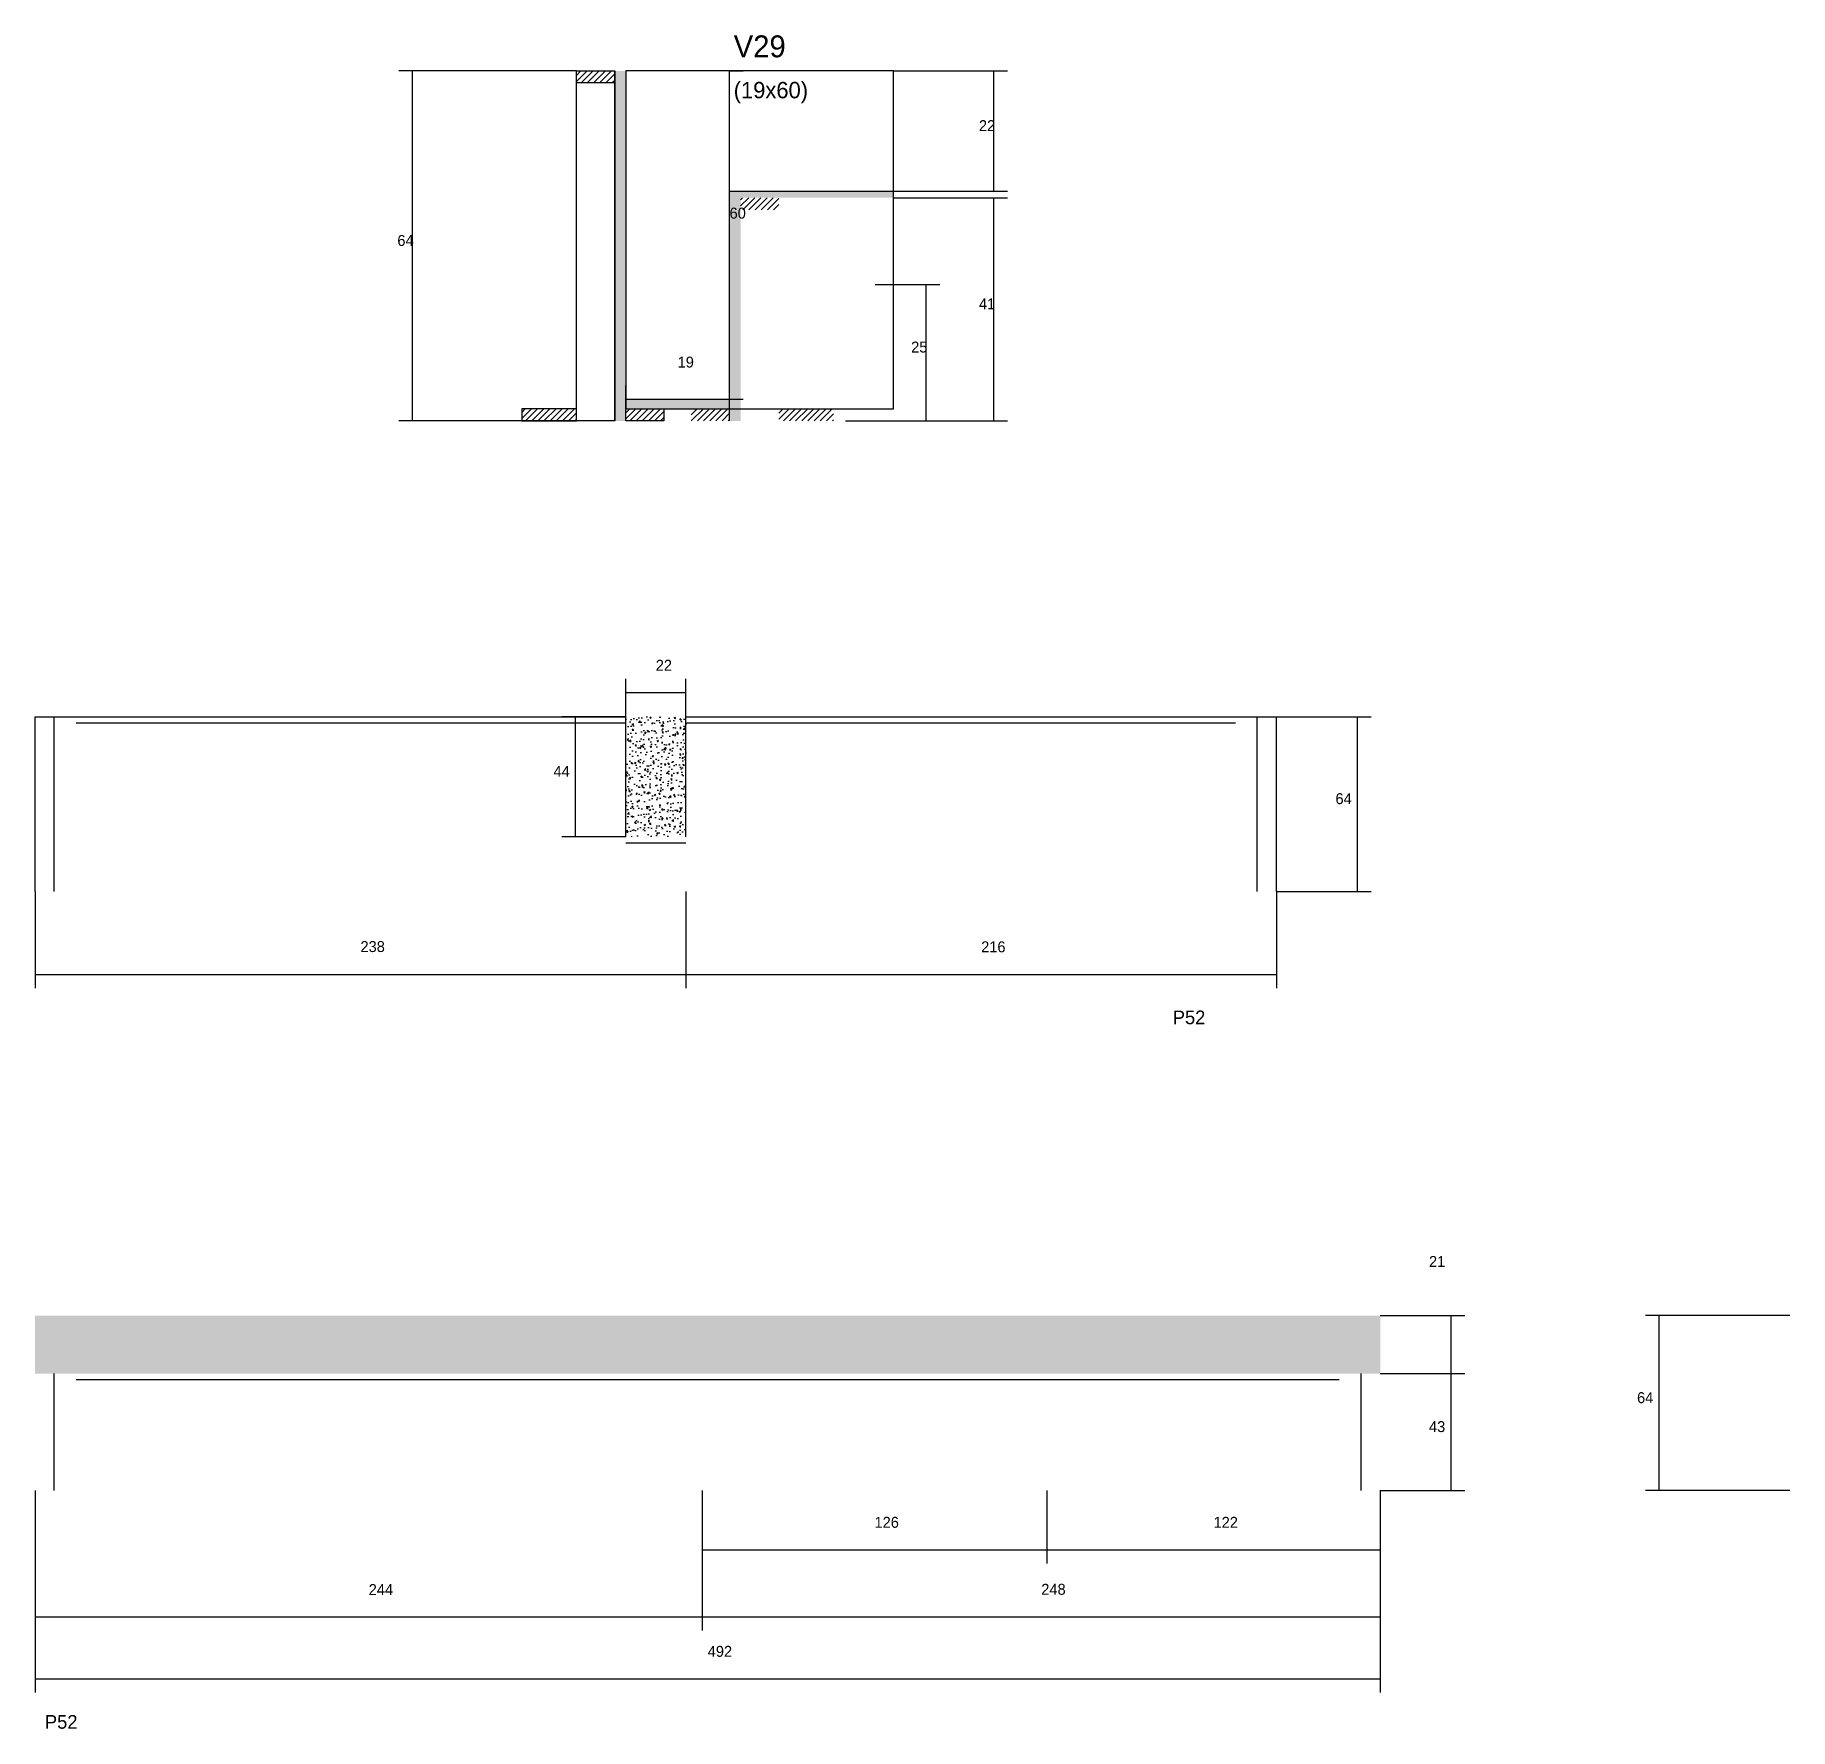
# Model space of a CAD drawing. Header units: metres. Extents: x 137604 to 139479, y 28450 to 29790.
# Drawn here: x 138837 to 139479, y 29120 to 29740 of the extents above; entities that cross this region are included whole.
import ezdxf

# ---------------------------------------------------------------- set-up
doc = ezdxf.new("R2010")
doc.units = ezdxf.units.M
for name, color, linetype in [('CONCRETO', 251, 'Continuous'), ('COTA', 241, 'Continuous'), ('Hachura', 253, 'Continuous'), ('Madeira', 126, 'Continuous'), ('NOMENCLATURA', 7, 'Continuous'), ('Painéis', 200, 'Continuous'), ('SARR_2.2x7', 40, 'Continuous'), ('Texto Seção', 7, 'Continuous')]:
    doc.layers.add(name, color=color, linetype=linetype)

msp = doc.modelspace()

# ---------------------------------------------------------------- texts
at = {"layer": 'COTA'}
for s, p in [('22', (139182, 29704.5)), ('60', (139090.8, 29672.5)), ('64', (138969.3, 29662.5)), ('41', (139182, 29639.3)), ('25', (139157.2, 29623.5)), ('19', (139071.8, 29618)), ('22', (139063.8, 29507.1)), ('44', (139026.4, 29468.3)), ('64', (139312.4, 29458.3)), ('238', (138955.8, 29404.2)), ('216', (139182.8, 29404.1)), ('21', (139346.6, 29289)), ('64', (139422.7, 29239.2)), ('43', (139346.6, 29228.6)), ('126', (139143.8, 29193.6)), ('122', (139267.8, 29193.6)), ('244', (138958.8, 29169)), ('248', (139204.8, 29169.1)), ('492', (139082.8, 29146.4))]:
    msp.add_text(s, height=4, dxfattribs=at).set_placement(p)
at = {"layer": 'NOMENCLATURA'}
for p in [(139252.9, 29377.8), (138840.4, 29120.1)]:
    msp.add_text('P52', height=5, dxfattribs=at).set_placement(p)
at = {"layer": 'Texto Seção'}
for s, height, p in [('V29', 8, (139092.3, 29731.5)), ('(19x60)', 6, (139092.3, 29716.5))]:
    msp.add_text(s, height=height, dxfattribs=at).set_placement(p)

# ---------------------------------------------------------------- hatches: boundary and pattern name
at = {"layer": 'COTA'}
h = msp.add_hatch(dxfattribs=at)
h.set_pattern_fill('AR-CONC', scale=0.03)
h.paths.add_polyline_path([(139052.8, 29446.3), (139074.8, 29446.3), (139074.8, 29490.3), (139052.8, 29490.3)])
h = msp.add_hatch(dxfattribs=at)
h.set_pattern_fill('AR-CONC', scale=0.03)
h.paths.add_polyline_path([(138836.8, 29271.2), (138836.8, 29250), (139328.8, 29250), (139328.8, 29271.2)])
at = {"layer": 'Hachura'}
h = msp.add_hatch(dxfattribs=at)
h.set_pattern_fill('ANSI31', scale=0.5)
h.paths.add_polyline_path([(139034.8, 29722.1), (139034.8, 29726.5), (139034.8, 29726.5), (139048.8, 29726.5), (139048.8, 29726.5), (139048.8, 29722.1), (139048.8, 29722.1), (139034.8, 29722.1)])
h = msp.add_hatch(color=8, dxfattribs=at)
h.dxf.hatch_style = 1
h.paths.add_polyline_path([(139052.8, 29726.5), (139048.8, 29726.5), (139048.8, 29726.5), (139048.8, 29598.5), (139048.8, 29598.5), (139052.8, 29598.5), (139052.8, 29598.5), (139052.8, 29726.5)])
h = msp.add_hatch(color=8, dxfattribs=at)
h.dxf.hatch_style = 1
h.paths.add_polyline_path([(139090.8, 29680.1), (139090.8, 29682.5), (139090.8, 29682.5), (139150.8, 29682.5), (139150.8, 29682.5), (139150.8, 29680.1), (139150.8, 29680.1), (139090.8, 29680.1)])
h = msp.add_hatch(color=8, dxfattribs=at)
h.dxf.hatch_style = 1
h.paths.add_polyline_path([(139094.8, 29680.1), (139090.8, 29680.1), (139090.8, 29680.1), (139090.8, 29598.5), (139090.8, 29598.5), (139094.8, 29598.5), (139094.8, 29598.5), (139094.8, 29680.1)])
h = msp.add_hatch(dxfattribs=at)
h.set_pattern_fill('ANSI31', scale=0.5)
h.paths.add_polyline_path([(139094.8, 29675.7), (139094.8, 29680.1), (139094.8, 29680.1), (139108.8, 29680.1), (139108.8, 29680.1), (139108.8, 29675.7), (139108.8, 29675.7), (139094.8, 29675.7)])
h = msp.add_hatch(color=8, dxfattribs=at)
h.dxf.hatch_style = 1
h.paths.add_polyline_path([(139052.8, 29602.9), (139052.8, 29606.5), (139052.8, 29606.5), (139090.8, 29606.5), (139090.8, 29606.5), (139090.8, 29602.9), (139090.8, 29602.9), (139052.8, 29602.9)])
h = msp.add_hatch(dxfattribs=at)
h.set_pattern_fill('ANSI31', scale=0.5)
h.paths.add_polyline_path([(139034.8, 29598.5), (139034.8, 29602.9), (139034.8, 29602.9), (139014.8, 29602.9), (139014.8, 29602.9), (139014.8, 29598.5), (139014.8, 29598.5), (139034.8, 29598.5)])
h = msp.add_hatch(dxfattribs=at)
h.set_pattern_fill('ANSI31', scale=0.5)
h.paths.add_polyline_path([(139052.8, 29598.5), (139052.8, 29602.9), (139052.8, 29602.9), (139066.8, 29602.9), (139066.8, 29602.9), (139066.8, 29598.5), (139066.8, 29598.5), (139052.8, 29598.5)])
h = msp.add_hatch(dxfattribs=at)
h.set_pattern_fill('ANSI31', scale=0.5)
h.paths.add_polyline_path([(139090.8, 29598.5), (139090.8, 29602.9), (139090.8, 29602.9), (139076.8, 29602.9), (139076.8, 29602.9), (139076.8, 29598.5), (139076.8, 29598.5), (139090.8, 29598.5)])
h = msp.add_hatch(dxfattribs=at)
h.set_pattern_fill('ANSI31', scale=0.5)
h.paths.add_polyline_path([(139128.8, 29598.5), (139128.8, 29602.9), (139128.8, 29602.9), (139108.8, 29602.9), (139108.8, 29602.9), (139108.8, 29598.5), (139108.8, 29598.5), (139128.8, 29598.5)])

# ---------------------------------------------------------------- linework, layer by layer
at = {"layer": 'CONCRETO'}
msp.add_lwpolyline([(139052.8, 29602.9), (139150.8, 29602.9), (139150.8, 29726.5), (139052.8, 29726.5)], close=True, dxfattribs=at)
at = {"layer": 'COTA'}
for p, q in [((139034.8, 29726.5), (138969.8, 29726.5)), ((138974.8, 29598.5), (138974.8, 29726.5)), ((139090.8, 29606.5), (139090.8, 29726.5)), ((139090.8, 29726.5), (139095.8, 29726.5)), ((139150.8, 29726.5), (139192.5, 29726.5)), ((139187.5, 29682.5), (139187.5, 29726.5)), ((139150.8, 29682.5), (139192.5, 29682.5)), ((139150.8, 29680.1), (139192.5, 29680.1)), ((139187.5, 29598.5), (139187.5, 29680.1)), ((139144.1, 29648.4), (139167.7, 29648.4)), ((139162.7, 29598.5), (139162.7, 29648.4)), ((139052.8, 29598.5), (139052.8, 29611.5)), ((139052.8, 29606.5), (139090.8, 29606.5)), ((139090.8, 29598.5), (139090.8, 29611.5)), ((139090.8, 29606.5), (139095.8, 29606.5)), ((139034.8, 29598.5), (138969.8, 29598.5)), ((139133.2, 29598.5), (139192.5, 29598.5)), ((139144.1, 29598.5), (139167.7, 29598.5)), ((139052.8, 29490.3), (139052.8, 29504.1)), ((139074.8, 29490.3), (139074.8, 29504.1)), ((139052.8, 29499.1), (139074.8, 29499.1)), ((139052.8, 29490.3), (139029.5, 29490.3)), ((139034.5, 29446.3), (139034.5, 29490.3)), ((139290.8, 29490.3), (139325.5, 29490.3)), ((139320.5, 29426.3), (139320.5, 29490.3)), ((139052.8, 29446.3), (139029.5, 29446.3)), ((138836.8, 29426.3), (138836.8, 29391)), ((139074.8, 29426.3), (139074.8, 29391)), ((139074.8, 29426.3), (139074.8, 29391)), ((139290.8, 29426.3), (139290.8, 29391)), ((139290.8, 29426.3), (139325.5, 29426.3)), ((138836.8, 29396), (139074.8, 29396)), ((139074.8, 29396), (139290.8, 29396)), ((139328.8, 29271.2), (139359.7, 29271.2)), ((139354.7, 29250), (139354.7, 29271.2)), ((139478.6, 29271.2), (139425.8, 29271.2)), ((139430.8, 29207.2), (139430.8, 29271.2)), ((139328.8, 29250), (139359.7, 29250)), ((139328.8, 29250), (139359.7, 29250)), ((139354.7, 29207.2), (139354.7, 29250)), ((138836.8, 29207.2), (138836.8, 29156)), ((138836.8, 29207.2), (138836.8, 29133.3)), ((139080.8, 29207.2), (139080.8, 29156)), ((139080.8, 29207.2), (139080.8, 29156)), ((139080.8, 29207.2), (139080.8, 29180.5)), ((139206.8, 29207.2), (139206.8, 29180.5)), ((139206.8, 29207.2), (139206.8, 29180.5)), ((139328.8, 29207.2), (139328.8, 29156)), ((139328.8, 29207.2), (139359.7, 29207.2)), ((139328.8, 29207.2), (139328.8, 29133.3)), ((139328.8, 29207.2), (139328.8, 29180.5)), ((139478.6, 29207.2), (139425.8, 29207.2)), ((139080.8, 29185.5), (139206.8, 29185.5)), ((139206.8, 29185.5), (139328.8, 29185.5)), ((138836.8, 29161), (139080.8, 29161)), ((139080.8, 29161), (139328.8, 29161)), ((138836.8, 29138.3), (139328.8, 29138.3))]:
    msp.add_line(p, q, dxfattribs=at)
at = {"layer": 'Madeira'}
for points in [[(139034.8, 29722.1), (139034.8, 29726.5), (139048.8, 29726.5), (139048.8, 29722.1)], [(139034.8, 29726.5), (139048.8, 29726.5), (139048.8, 29598.5), (139034.8, 29598.5)], [(139034.8, 29598.5), (139034.8, 29602.9), (139014.8, 29602.9), (139014.8, 29598.5)], [(139052.8, 29598.5), (139052.8, 29602.9), (139066.8, 29602.9), (139066.8, 29598.5)]]:
    msp.add_lwpolyline(points, close=True, dxfattribs=at)
at = {"layer": 'Painéis'}
for p, q in [((139048.8, 29598.5), (139048.8, 29726.5)), ((139090.8, 29682.5), (139150.8, 29682.5)), ((139090.8, 29598.5), (139090.8, 29680.1)), ((139052.8, 29606.5), (139090.8, 29606.5)), ((139052.8, 29602.9), (139052.8, 29606.5)), ((139090.8, 29602.9), (139090.8, 29606.5)), ((138836.8, 29490.3), (139052.8, 29490.3)), ((138836.8, 29426.3), (138836.8, 29490.3)), ((139052.8, 29446.3), (139052.8, 29490.3)), ((139074.8, 29490.3), (139290.8, 29490.3)), ((139074.8, 29446.3), (139074.8, 29490.3)), ((139290.8, 29426.3), (139290.8, 29490.3))]:
    msp.add_line(p, q, dxfattribs=at)
at = {"layer": 'SARR_2.2x7'}
for p, q in [((138843.8, 29426.3), (138843.8, 29490.3)), ((138851.8, 29488.1), (139052.8, 29488.1)), ((139074.8, 29488.1), (139275.8, 29488.1)), ((139283.8, 29426.3), (139283.8, 29490.3)), ((139052.8, 29444.1), (139074.8, 29444.1)), ((138843.8, 29207.2), (138843.8, 29250)), ((138851.8, 29247.8), (139080.8, 29247.8)), ((139080.8, 29247.8), (139313.8, 29247.8)), ((139321.8, 29207.2), (139321.8, 29250))]:
    msp.add_line(p, q, dxfattribs=at)

msp.set_redraw_order([(e.dxf.handle, doc.entitydb.next_handle()) for e in msp.query("TEXT MTEXT ATTDEF DIMENSION ARC_DIMENSION")])  # texts and dimensions are drawn at this point

doc.saveas('drawing.dxf')
